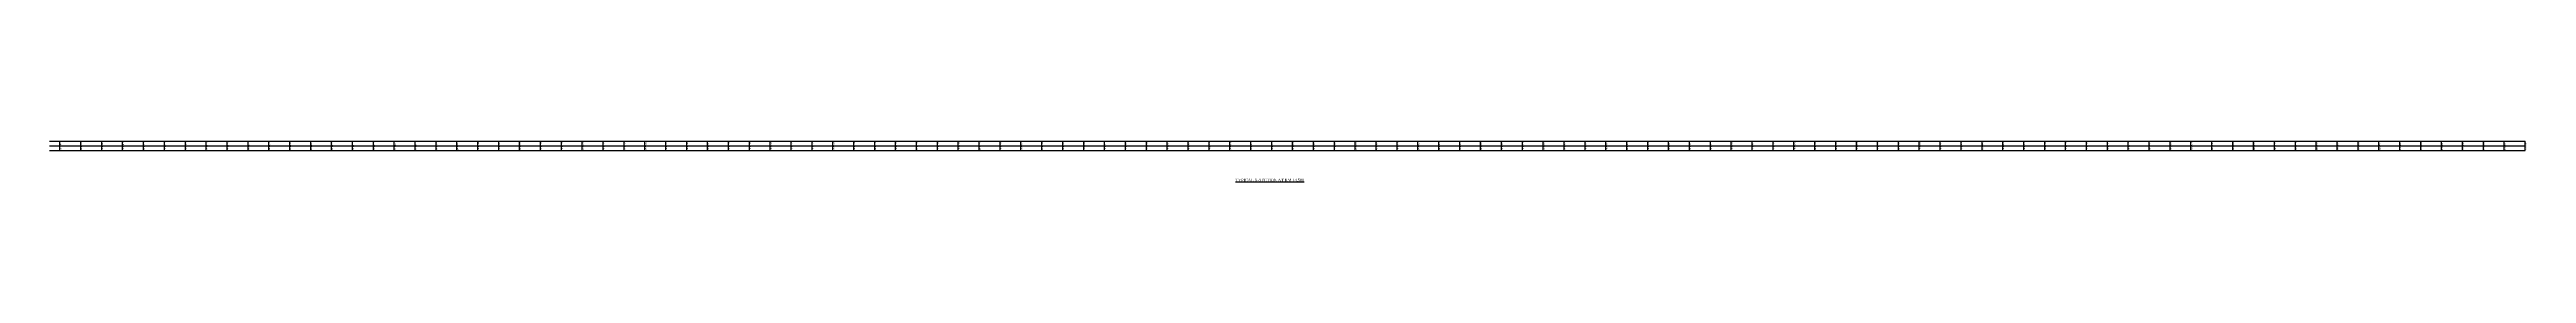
# Model space of a CAD drawing. Header units: metres. Extents: x -148477 to 168932, y -55673 to -2736.
# Drawn here: x -58535 to -57349, y -20825 to -20805 of the extents above; entities that cross this region are included whole.
import ezdxf

# ---------------------------------------------------------------- set-up
doc = ezdxf.new("R2010")
doc.units = ezdxf.units.M
doc.styles.add('liza', font='times.ttf', dxfattribs={"height": 2})
doc.styles.get("Standard").update_dxf_attribs({"font": 'times.ttf'})

msp = doc.modelspace()

# ---------------------------------------------------------------- linework, layer by layer
at = {"color": 6, "linetype": 'Continuous', "lineweight": -3, "ltscale": 0.5}
for p, q in [((-58534.6723, -20805.0906), (-57349.6723, -20805.0906)), ((-58534.6723, -20807.3406), (-57349.6723, -20807.3406)), ((-58529.6723, -20809.5906), (-58529.6723, -20805.0906)), ((-58519.6723, -20809.5906), (-58519.6723, -20805.0906)), ((-58509.6723, -20809.5906), (-58509.6723, -20805.0906)), ((-58499.6723, -20809.5906), (-58499.6723, -20805.0906)), ((-58489.6723, -20809.5906), (-58489.6723, -20805.0906)), ((-58479.6723, -20809.5906), (-58479.6723, -20805.0906)), ((-58469.6723, -20809.5906), (-58469.6723, -20805.0906)), ((-58459.6723, -20809.5906), (-58459.6723, -20805.0906)), ((-58449.6723, -20809.5906), (-58449.6723, -20805.0906)), ((-58439.6723, -20809.5906), (-58439.6723, -20805.0906)), ((-58429.6723, -20809.5906), (-58429.6723, -20805.0906)), ((-58419.6723, -20809.5906), (-58419.6723, -20805.0906)), ((-58409.6723, -20809.5906), (-58409.6723, -20805.0906)), ((-58399.6723, -20809.5906), (-58399.6723, -20805.0906)), ((-58389.6723, -20809.5906), (-58389.6723, -20805.0906)), ((-58379.6723, -20809.5906), (-58379.6723, -20805.0906)), ((-58369.6723, -20809.5906), (-58369.6723, -20805.0906)), ((-58359.6723, -20809.5906), (-58359.6723, -20805.0906)), ((-58349.6723, -20809.5906), (-58349.6723, -20805.0906)), ((-58339.6723, -20809.5906), (-58339.6723, -20805.0906)), ((-58329.6723, -20809.5906), (-58329.6723, -20805.0906)), ((-58319.6723, -20809.5906), (-58319.6723, -20805.0906)), ((-58309.6723, -20809.5906), (-58309.6723, -20805.0906)), ((-58299.6723, -20809.5906), (-58299.6723, -20805.0906)), ((-58289.6723, -20809.5906), (-58289.6723, -20805.0906)), ((-58279.6723, -20809.5906), (-58279.6723, -20805.0906)), ((-58269.6723, -20809.5906), (-58269.6723, -20805.0906)), ((-58259.6723, -20809.5906), (-58259.6723, -20805.0906)), ((-58249.6723, -20809.5906), (-58249.6723, -20805.0906)), ((-58239.6723, -20809.5906), (-58239.6723, -20805.0906)), ((-58229.6723, -20809.5906), (-58229.6723, -20805.0906)), ((-58219.6723, -20809.5906), (-58219.6723, -20805.0906)), ((-58209.6723, -20809.5906), (-58209.6723, -20805.0906)), ((-58199.6723, -20809.5906), (-58199.6723, -20805.0906)), ((-58189.6723, -20809.5906), (-58189.6723, -20805.0906)), ((-58179.6723, -20809.5906), (-58179.6723, -20805.0906)), ((-58169.6723, -20809.5906), (-58169.6723, -20805.0906)), ((-58159.6723, -20809.5906), (-58159.6723, -20805.0906)), ((-58149.6723, -20809.5906), (-58149.6723, -20805.0906)), ((-58139.6723, -20809.5906), (-58139.6723, -20805.0906)), ((-58129.6723, -20809.5906), (-58129.6723, -20805.0906)), ((-58119.6723, -20809.5906), (-58119.6723, -20805.0906)), ((-58109.6723, -20809.5906), (-58109.6723, -20805.0906)), ((-58099.6723, -20809.5906), (-58099.6723, -20805.0906)), ((-58089.6723, -20809.5906), (-58089.6723, -20805.0906)), ((-58079.6723, -20809.5906), (-58079.6723, -20805.0906)), ((-58069.6723, -20809.5906), (-58069.6723, -20805.0906)), ((-58059.6723, -20809.5906), (-58059.6723, -20805.0906)), ((-58049.6723, -20809.5906), (-58049.6723, -20805.0906)), ((-58039.6723, -20809.5906), (-58039.6723, -20805.0906)), ((-58029.6723, -20809.5906), (-58029.6723, -20805.0906)), ((-58019.6723, -20809.5906), (-58019.6723, -20805.0906)), ((-58009.6723, -20809.5906), (-58009.6723, -20805.0906)), ((-57999.6723, -20809.5906), (-57999.6723, -20805.0906)), ((-57989.6723, -20809.5906), (-57989.6723, -20805.0906)), ((-57979.6723, -20809.5906), (-57979.6723, -20805.0906)), ((-57969.6723, -20809.5906), (-57969.6723, -20805.0906)), ((-57959.6723, -20809.5906), (-57959.6723, -20805.0906)), ((-57949.6723, -20809.5906), (-57949.6723, -20805.0906)), ((-57939.6723, -20809.5906), (-57939.6723, -20805.0906)), ((-57929.6723, -20809.5906), (-57929.6723, -20805.0906)), ((-57919.6723, -20809.5906), (-57919.6723, -20805.0906)), ((-57909.6723, -20809.5906), (-57909.6723, -20805.0906)), ((-57899.6723, -20809.5906), (-57899.6723, -20805.0906)), ((-57889.6723, -20809.5906), (-57889.6723, -20805.0906)), ((-57879.6723, -20809.5906), (-57879.6723, -20805.0906)), ((-57869.6723, -20809.5906), (-57869.6723, -20805.0906)), ((-57859.6723, -20809.5906), (-57859.6723, -20805.0906)), ((-57849.6723, -20809.5906), (-57849.6723, -20805.0906)), ((-57839.6723, -20809.5906), (-57839.6723, -20805.0906)), ((-57829.6723, -20809.5906), (-57829.6723, -20805.0906)), ((-57819.6723, -20809.5906), (-57819.6723, -20805.0906)), ((-57809.6723, -20809.5906), (-57809.6723, -20805.0906)), ((-57799.6723, -20809.5906), (-57799.6723, -20805.0906)), ((-57789.6723, -20809.5906), (-57789.6723, -20805.0906)), ((-57779.6723, -20809.5906), (-57779.6723, -20805.0906)), ((-57769.6723, -20809.5906), (-57769.6723, -20805.0906)), ((-57759.6723, -20809.5906), (-57759.6723, -20805.0906)), ((-57749.6723, -20809.5906), (-57749.6723, -20805.0906)), ((-57739.6723, -20809.5906), (-57739.6723, -20805.0906)), ((-57729.6723, -20809.5906), (-57729.6723, -20805.0906)), ((-57719.6723, -20809.5906), (-57719.6723, -20805.0906)), ((-57709.6723, -20809.5906), (-57709.6723, -20805.0906)), ((-57699.6723, -20809.5906), (-57699.6723, -20805.0906)), ((-57689.6723, -20809.5906), (-57689.6723, -20805.0906)), ((-57679.6723, -20809.5906), (-57679.6723, -20805.0906)), ((-57669.6723, -20809.5906), (-57669.6723, -20805.0906)), ((-57659.6723, -20809.5906), (-57659.6723, -20805.0906)), ((-57649.6723, -20809.5906), (-57649.6723, -20805.0906)), ((-57639.6723, -20809.5906), (-57639.6723, -20805.0906)), ((-57629.6723, -20809.5906), (-57629.6723, -20805.0906)), ((-57619.6723, -20809.5906), (-57619.6723, -20805.0906)), ((-57609.6723, -20809.5906), (-57609.6723, -20805.0906)), ((-57599.6723, -20809.5906), (-57599.6723, -20805.0906)), ((-57589.6723, -20809.5906), (-57589.6723, -20805.0906)), ((-57579.6723, -20809.5906), (-57579.6723, -20805.0906)), ((-57569.6723, -20809.5906), (-57569.6723, -20805.0906)), ((-57559.6723, -20809.5906), (-57559.6723, -20805.0906)), ((-57549.6723, -20809.5906), (-57549.6723, -20805.0906)), ((-57539.6723, -20809.5906), (-57539.6723, -20805.0906)), ((-57529.6723, -20809.5906), (-57529.6723, -20805.0906)), ((-57519.6723, -20809.5906), (-57519.6723, -20805.0906)), ((-57509.6723, -20809.5906), (-57509.6723, -20805.0906)), ((-57499.6723, -20809.5906), (-57499.6723, -20805.0906)), ((-57489.6723, -20809.5906), (-57489.6723, -20805.0906)), ((-57479.6723, -20809.5906), (-57479.6723, -20805.0906)), ((-57469.6723, -20809.5906), (-57469.6723, -20805.0906)), ((-57459.6723, -20809.5906), (-57459.6723, -20805.0906)), ((-57449.6723, -20809.5906), (-57449.6723, -20805.0906)), ((-57439.6723, -20809.5906), (-57439.6723, -20805.0906)), ((-57429.6723, -20809.5906), (-57429.6723, -20805.0906)), ((-57419.6723, -20809.5906), (-57419.6723, -20805.0906)), ((-57409.6723, -20809.5906), (-57409.6723, -20805.0906)), ((-57399.6723, -20809.5906), (-57399.6723, -20805.0906)), ((-57389.6723, -20809.5906), (-57389.6723, -20805.0906)), ((-57379.6723, -20809.5906), (-57379.6723, -20805.0906)), ((-57369.6723, -20809.5906), (-57369.6723, -20805.0906)), ((-57359.6723, -20809.5906), (-57359.6723, -20805.0906)), ((-57349.6723, -20809.5906), (-57349.6723, -20805.0906)), ((-58534.6723, -20809.5906), (-57349.6723, -20809.5906))]:
    msp.add_line(p, q, dxfattribs=at)

# ---------------------------------------------------------------- texts
at = {"color": 6, "linetype": 'Continuous', "lineweight": -3, "ltscale": 0.5, "char_height": 0.5, "width": 2.15, "attachment_point": 1, "rotation": 90, "style": 'liza'}
for s, insert in [('0.64', (-58529.5723, -20807.2406)), ('0.75', (-58519.5723, -20807.2406)), ('0.81', (-58509.5723, -20807.2406)), ('0.80', (-58499.5723, -20807.2406)), ('0.50', (-58489.5723, -20807.2406)), ('3.40', (-58479.5723, -20807.2406)), ('0.52', (-58469.5723, -20807.2406)), ('1.28', (-58459.5723, -20807.2406)), ('1.35', (-58449.5723, -20807.2406)), ('1.33', (-58439.5723, -20807.2406)), ('100.00', (-58429.5723, -20809.4906)), ('1.36', (-58429.5723, -20807.2406)), ('110.00', (-58419.5723, -20809.4906)), ('1.23', (-58419.5723, -20807.2406)), ('120.00', (-58409.5723, -20809.4906)), ('1.23', (-58409.5723, -20807.2406)), ('1.28', (-58399.5723, -20807.2406)), ('130.00', (-58399.5723, -20809.4906)), ('140.00', (-58389.5723, -20809.4906)), ('1.32', (-58389.5723, -20807.2406)), ('150.00', (-58379.5723, -20809.4906)), ('1.35', (-58379.5723, -20807.2406)), ('160.00', (-58369.5723, -20809.4906)), ('1.27', (-58369.5723, -20807.2406)), ('1.04', (-58359.5723, -20807.2406)), ('170.00', (-58359.5723, -20809.4906)), ('0.39', (-58349.5723, -20807.2406)), ('180.00', (-58349.5723, -20809.4906)), ('-0.84', (-58339.5723, -20807.2406)), ('190.00', (-58339.5723, -20809.4906)), ('200.00', (-58329.5723, -20809.4906)), ('-2.66', (-58329.5723, -20807.2406)), ('-5.83', (-58319.5723, -20807.2406)), ('210.00', (-58319.5723, -20809.4906)), ('-9.10', (-58309.5723, -20807.2406)), ('220.00', (-58309.5723, -20809.4906)), ('230.00', (-58299.5723, -20809.4906)), ('-11.46', (-58299.5723, -20807.2406)), ('240.00', (-58289.5723, -20809.4906)), ('-13.26', (-58289.5723, -20807.2406)), ('250.00', (-58279.5723, -20809.4906)), ('-14.55', (-58279.5723, -20807.2406)), ('260.00', (-58269.5723, -20809.4906)), ('-15.73', (-58269.5723, -20807.2406)), ('-18.37', (-58259.5723, -20807.2406)), ('270.00', (-58259.5723, -20809.4906)), ('-20.23', (-58249.5723, -20807.2406)), ('280.00', (-58249.5723, -20809.4906)), ('-20.13', (-58239.5723, -20807.2406)), ('290.00', (-58239.5723, -20809.4906)), ('-19.48', (-58229.5723, -20807.2406)), ('300.00', (-58229.5723, -20809.4906)), ('-18.44', (-58219.5723, -20807.2406)), ('310.00', (-58219.5723, -20809.4906)), ('-18.80', (-58209.5723, -20807.2406)), ('320.00', (-58209.5723, -20809.4906)), ('330.00', (-58199.5723, -20809.4906)), ('-19.24', (-58199.5723, -20807.2406)), ('-18.88', (-58189.5723, -20807.2406)), ('340.00', (-58189.5723, -20809.4906)), ('-18.32', (-58179.5723, -20807.2406)), ('350.00', (-58179.5723, -20809.4906)), ('-17.40', (-58169.5723, -20807.2406)), ('360.00', (-58169.5723, -20809.4906)), ('370.00', (-58159.5723, -20809.4906)), ('-16.64', (-58159.5723, -20807.2406)), ('380.00', (-58149.5723, -20809.4906)), ('-15.61', (-58149.5723, -20807.2406)), ('390.00', (-58139.5723, -20809.4906)), ('-14.61', (-58139.5723, -20807.2406)), ('400.00', (-58129.5723, -20809.4906)), ('-13.61', (-58129.5723, -20807.2406)), ('410.00', (-58119.5723, -20809.4906)), ('-12.65', (-58119.5723, -20807.2406)), ('-11.86', (-58109.5723, -20807.2406)), ('420.00', (-58109.5723, -20809.4906)), ('-10.97', (-58099.5723, -20807.2406)), ('430.00', (-58099.5723, -20809.4906)), ('-10.24', (-58089.5723, -20807.2406)), ('440.00', (-58089.5723, -20809.4906)), ('-9.30', (-58079.5723, -20807.2406)), ('450.00', (-58079.5723, -20809.4906)), ('-8.54', (-58069.5723, -20807.2406)), ('460.00', (-58069.5723, -20809.4906)), ('-7.90', (-58059.5723, -20807.2406)), ('470.00', (-58059.5723, -20809.4906)), ('480.00', (-58049.5723, -20809.4906)), ('-7.37', (-58049.5723, -20807.2406)), ('-6.88', (-58039.5723, -20807.2406)), ('490.00', (-58039.5723, -20809.4906)), ('500.00', (-58029.5723, -20809.4906)), ('-6.73', (-58029.5723, -20807.2406)), ('510.00', (-58019.5723, -20809.4906)), ('-6.42', (-58019.5723, -20807.2406)), ('520.00', (-58009.5723, -20809.4906)), ('-6.49', (-58009.5723, -20807.2406)), ('530.00', (-57999.5723, -20809.4906)), ('-6.33', (-57999.5723, -20807.2406)), ('-6.09', (-57989.5723, -20807.2406)), ('540.00', (-57989.5723, -20809.4906)), ('550.00', (-57979.5723, -20809.4906)), ('-6.14', (-57979.5723, -20807.2406)), ('-6.18', (-57969.5723, -20807.2406)), ('560.00', (-57969.5723, -20809.4906)), ('570.00', (-57959.5723, -20809.4906)), ('-6.13', (-57959.5723, -20807.2406)), ('580.00', (-57949.5723, -20809.4906)), ('-6.11', (-57949.5723, -20807.2406)), ('-6.08', (-57939.5723, -20807.2406)), ('590.00', (-57939.5723, -20809.4906)), ('-6.07', (-57929.5723, -20807.2406)), ('600.00', (-57929.5723, -20809.4906)), ('-6.04', (-57919.5723, -20807.2406)), ('610.00', (-57919.5723, -20809.4906)), ('-6.05', (-57909.5723, -20807.2406)), ('620.00', (-57909.5723, -20809.4906)), ('-6.07', (-57899.5723, -20807.2406)), ('630.00', (-57899.5723, -20809.4906)), ('640.00', (-57889.5723, -20809.4906)), ('-6.12', (-57889.5723, -20807.2406)), ('650.00', (-57879.5723, -20809.4906)), ('-6.14', (-57879.5723, -20807.2406)), ('660.00', (-57869.5723, -20809.4906)), ('-6.17', (-57869.5723, -20807.2406)), ('670.00', (-57859.5723, -20809.4906)), ('-6.21', (-57859.5723, -20807.2406)), ('680.00', (-57849.5723, -20809.4906)), ('-6.23', (-57849.5723, -20807.2406)), ('690.00', (-57839.5723, -20809.4906)), ('-6.23', (-57839.5723, -20807.2406)), ('700.00', (-57829.5723, -20809.4906)), ('-6.26', (-57829.5723, -20807.2406)), ('-6.30', (-57819.5723, -20807.2406)), ('710.00', (-57819.5723, -20809.4906)), ('720.00', (-57809.5723, -20809.4906)), ('-6.33', (-57809.5723, -20807.2406)), ('730.00', (-57799.5723, -20809.4906)), ('-6.33', (-57799.5723, -20807.2406)), ('740.00', (-57789.5723, -20809.4906)), ('-6.34', (-57789.5723, -20807.2406)), ('750.00', (-57779.5723, -20809.4906)), ('-6.33', (-57779.5723, -20807.2406)), ('-6.30', (-57769.5723, -20807.2406)), ('760.00', (-57769.5723, -20809.4906)), ('770.00', (-57759.5723, -20809.4906)), ('-6.24', (-57759.5723, -20807.2406)), ('780.00', (-57749.5723, -20809.4906)), ('-6.22', (-57749.5723, -20807.2406)), ('790.00', (-57739.5723, -20809.4906)), ('-6.15', (-57739.5723, -20807.2406)), ('-6.09', (-57729.5723, -20807.2406)), ('800.00', (-57729.5723, -20809.4906)), ('-6.01', (-57719.5723, -20807.2406)), ('810.00', (-57719.5723, -20809.4906)), ('820.00', (-57709.5723, -20809.4906)), ('-5.97', (-57709.5723, -20807.2406)), ('830.00', (-57699.5723, -20809.4906)), ('-5.95', (-57699.5723, -20807.2406)), ('-5.90', (-57689.5723, -20807.2406)), ('840.00', (-57689.5723, -20809.4906)), ('-5.83', (-57679.5723, -20807.2406)), ('850.00', (-57679.5723, -20809.4906)), ('860.00', (-57669.5723, -20809.4906)), ('-5.75', (-57669.5723, -20807.2406)), ('870.00', (-57659.5723, -20809.4906)), ('-5.69', (-57659.5723, -20807.2406)), ('880.00', (-57649.5723, -20809.4906)), ('-5.57', (-57649.5723, -20807.2406)), ('890.00', (-57639.5723, -20809.4906)), ('-5.45', (-57639.5723, -20807.2406)), ('900.00', (-57629.5723, -20809.4906)), ('-5.33', (-57629.5723, -20807.2406)), ('910.00', (-57619.5723, -20809.4906)), ('-5.17', (-57619.5723, -20807.2406)), ('920.00', (-57609.5723, -20809.4906)), ('-4.95', (-57609.5723, -20807.2406)), ('-4.68', (-57599.5723, -20807.2406)), ('930.00', (-57599.5723, -20809.4906)), ('940.00', (-57589.5723, -20809.4906)), ('-4.27', (-57589.5723, -20807.2406)), ('-3.89', (-57579.5723, -20807.2406)), ('950.00', (-57579.5723, -20809.4906)), ('960.00', (-57569.5723, -20809.4906)), ('-3.66', (-57569.5723, -20807.2406)), ('970.00', (-57559.5723, -20809.4906)), ('-3.49', (-57559.5723, -20807.2406)), ('980.00', (-57549.5723, -20809.4906)), ('-3.31', (-57549.5723, -20807.2406)), ('990.00', (-57539.5723, -20809.4906)), ('-3.15', (-57539.5723, -20807.2406)), ('-3.01', (-57529.5723, -20807.2406)), ('1000.00', (-57529.5723, -20809.4906)), ('-2.89', (-57519.5723, -20807.2406)), ('1010.00', (-57519.5723, -20809.4906)), ('-2.78', (-57509.5723, -20807.2406)), ('1020.00', (-57509.5723, -20809.4906)), ('1030.00', (-57499.5723, -20809.4906)), ('-2.61', (-57499.5723, -20807.2406)), ('-2.40', (-57489.5723, -20807.2406)), ('1040.00', (-57489.5723, -20809.4906)), ('-2.03', (-57479.5723, -20807.2406)), ('1050.00', (-57479.5723, -20809.4906)), ('1060.00', (-57469.5723, -20809.4906)), ('-1.53', (-57469.5723, -20807.2406)), ('-1.18', (-57459.5723, -20807.2406)), ('1070.00', (-57459.5723, -20809.4906)), ('-0.90', (-57449.5723, -20807.2406)), ('1080.00', (-57449.5723, -20809.4906)), ('-0.67', (-57439.5723, -20807.2406)), ('1090.00', (-57439.5723, -20809.4906)), ('-0.56', (-57429.5723, -20807.2406)), ('1100.00', (-57429.5723, -20809.4906)), ('-0.54', (-57419.5723, -20807.2406)), ('1110.00', (-57419.5723, -20809.4906)), ('-0.52', (-57409.5723, -20807.2406)), ('1120.00', (-57409.5723, -20809.4906)), ('-0.50', (-57399.5723, -20807.2406)), ('1130.00', (-57399.5723, -20809.4906)), ('-0.47', (-57389.5723, -20807.2406)), ('1140.00', (-57389.5723, -20809.4906)), ('-0.40', (-57379.5723, -20807.2406)), ('1150.00', (-57379.5723, -20809.4906)), ('-0.48', (-57369.5723, -20807.2406)), ('1160.00', (-57369.5723, -20809.4906)), ('-0.47', (-57359.5723, -20807.2406)), ('1170.00', (-57359.5723, -20809.4906)), ('-0.45', (-57349.5723, -20807.2406)), ('1180.00', (-57349.5723, -20809.4906)), ('0.00', (-58529.5723, -20809.4906)), ('10.00', (-58519.5723, -20809.4906)), ('20.00', (-58509.5723, -20809.4906)), ('30.00', (-58499.5723, -20809.4906)), ('40.00', (-58489.5723, -20809.4906)), ('50.00', (-58479.5723, -20809.4906)), ('60.00', (-58469.5723, -20809.4906)), ('70.00', (-58459.5723, -20809.4906)), ('80.00', (-58449.5723, -20809.4906)), ('90.00', (-58439.5723, -20809.4906))]:
    msp.add_mtext(s, dxfattribs=dict(at, insert=insert))
at = {"color": 0, "linetype": 'ByBlock', "lineweight": 30, "insert": (-57966.939, -20823.038), "char_height": 1.326841, "width": 81.781813, "attachment_point": 1}
msp.add_mtext('{\\LTYPICAL X-SECTION AT KM 14.500}', dxfattribs=at)

doc.saveas('drawing.dxf')
